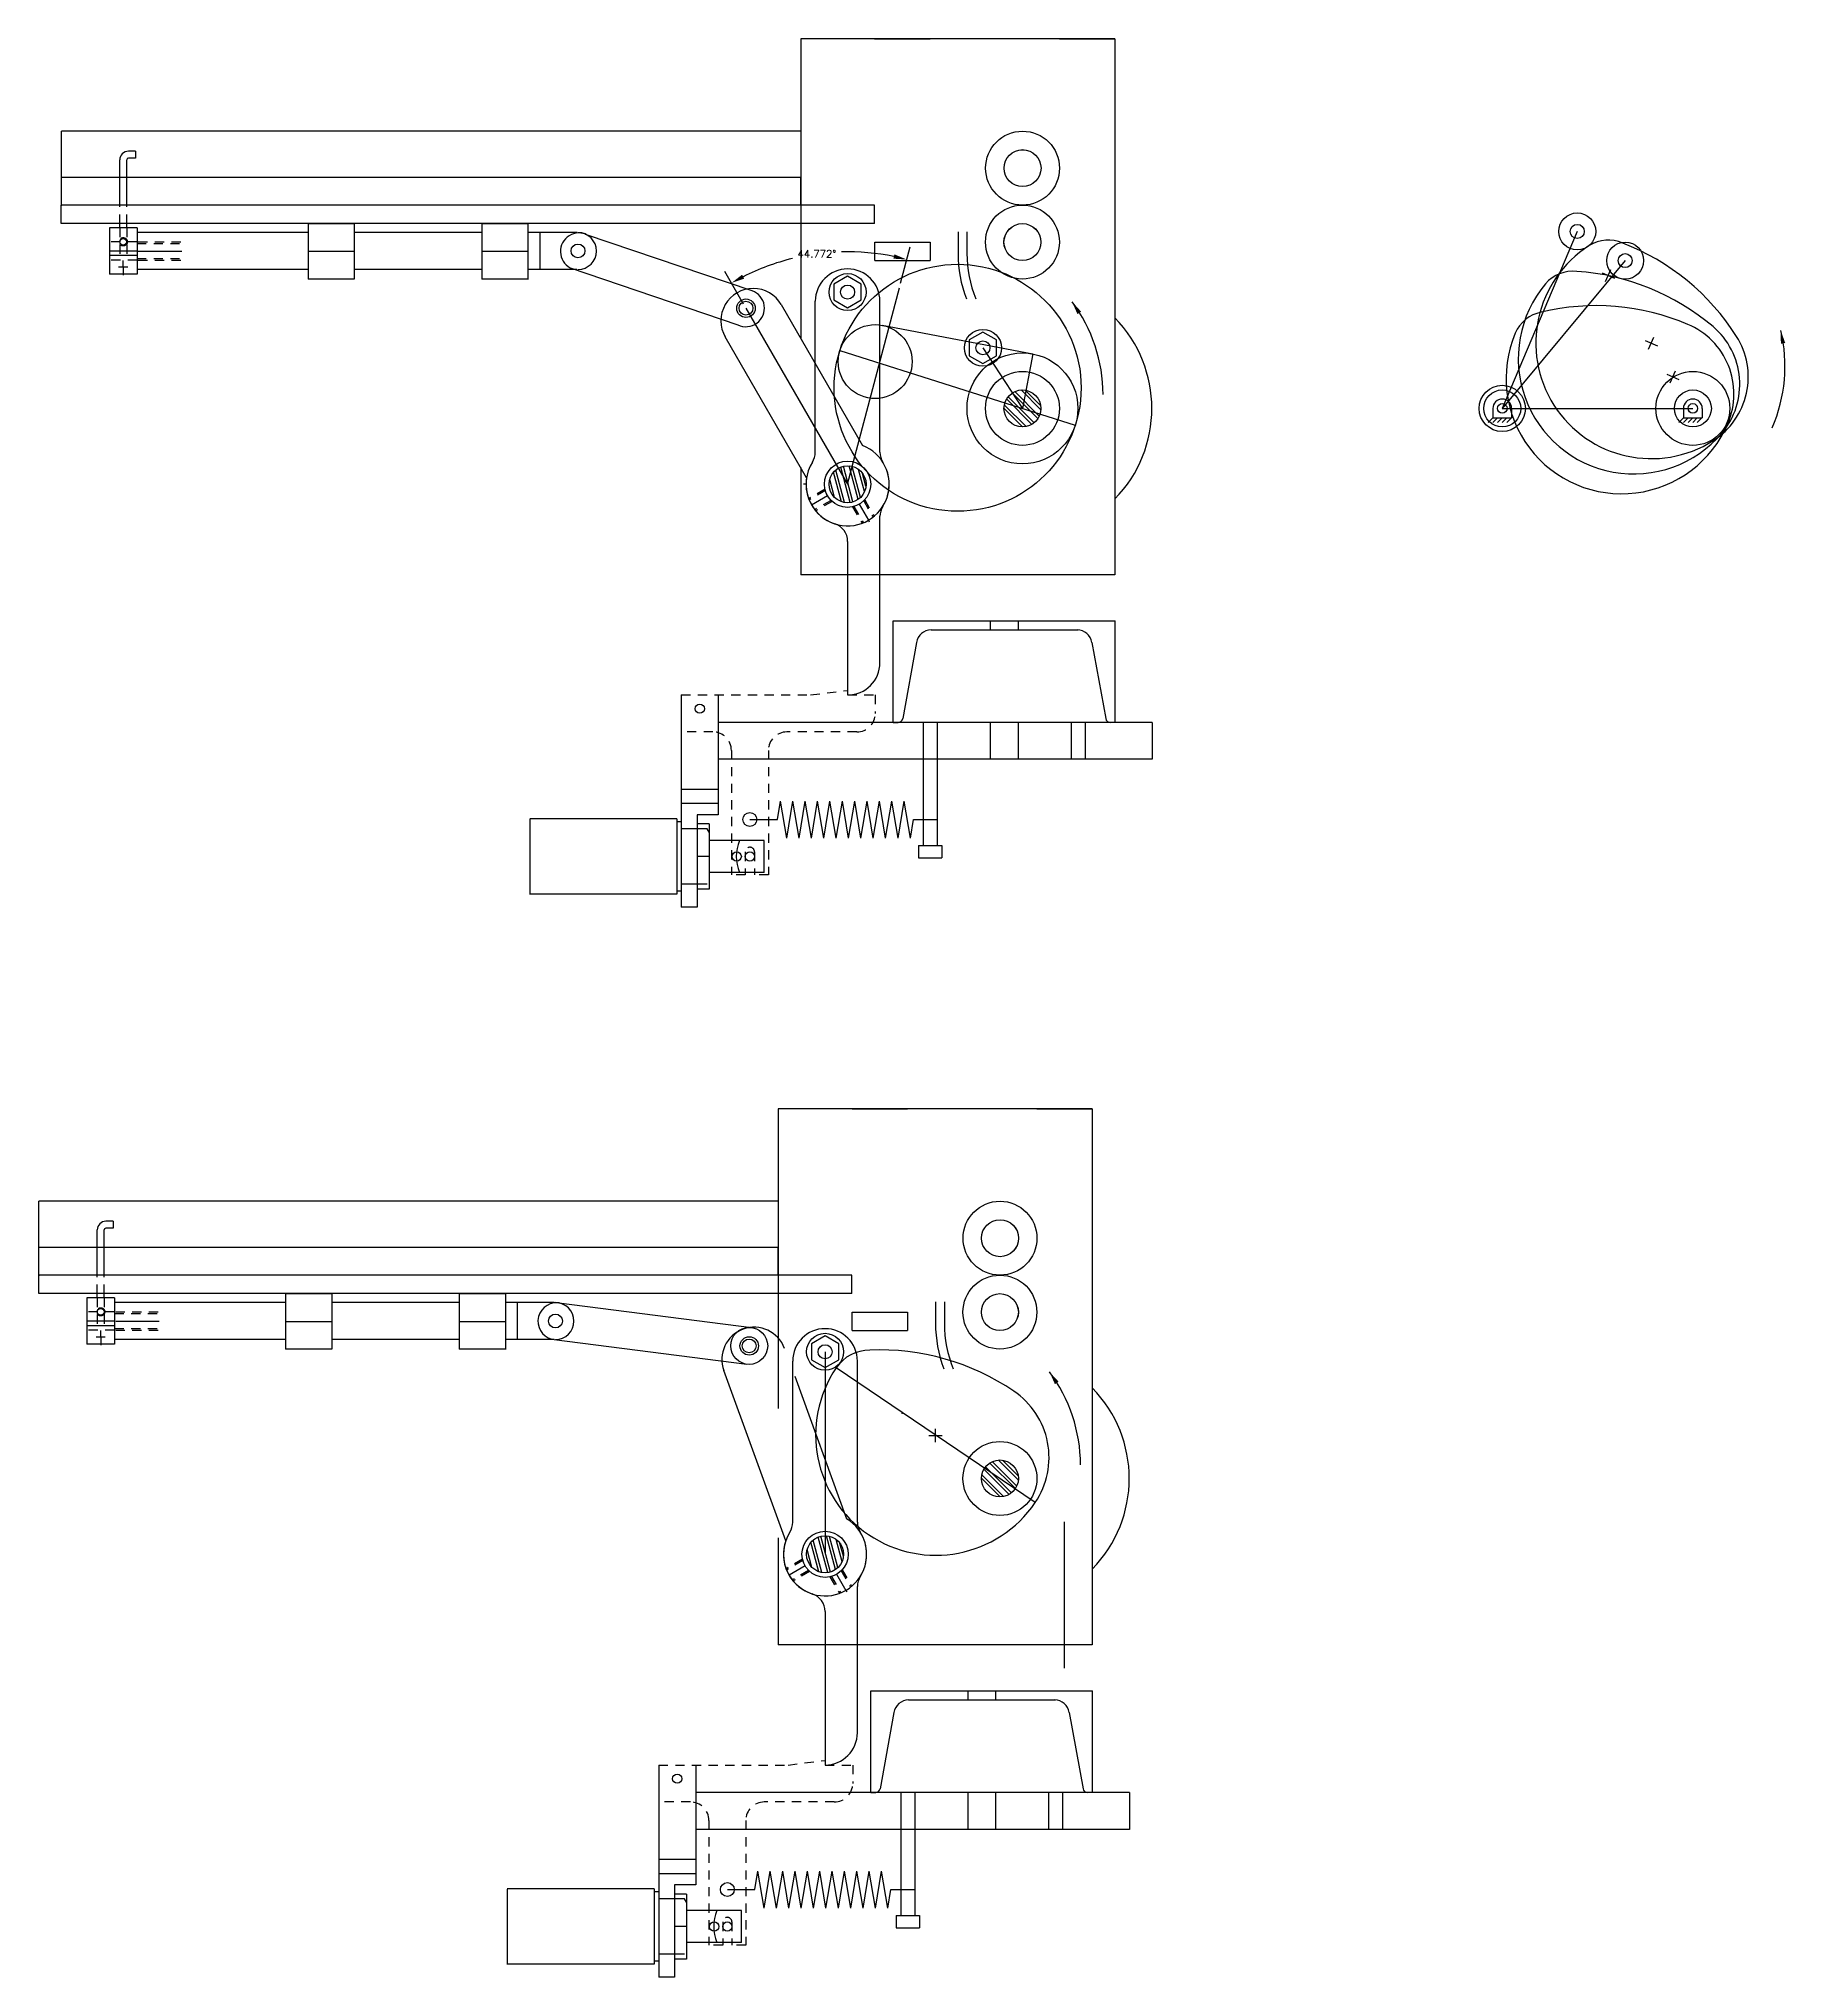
# Model space of a CAD drawing. Extents: x 0 to 60, y 0 to 29.
# Drawn here: x 36.34 to 59.96, y 2.8 to 29.02 of the extents above; entities that cross this region are included whole.
import ezdxf

# ---------------------------------------------------------------- set-up
doc = ezdxf.new("R2010")
doc.units = 0
doc.header["$MEASUREMENT"] = 0
doc.linetypes.add('CENTER', pattern=[2, 1.25, -0.25, 0.25, -0.25])
doc.linetypes.add('HIDDEN2', pattern=[0.1875, 0.125, -0.0625])
doc.layers.get('0').update_dxf_attribs({"linetype": 'CONTINUOUS'})
doc.layers.get('DEFPOINTS').update_dxf_attribs({"linetype": 'CONTINUOUS'})
for name, color, linetype in [('CAM', 4, 'CONTINUOUS'), ('CENTER', 4, 'CENTER'), ('DIM', 1, 'CONTINUOUS'), ('FOLLOWER', 7, 'CONTINUOUS'), ('HATCH', 2, 'CONTINUOUS'), ('HIDDEN2', 6, 'HIDDEN2'), ('OBJECT', 3, 'CONTINUOUS'), ('TEXT', 1, 'CONTINUOUS')]:
    doc.layers.add(name, color=color, linetype=linetype)
doc.styles.add('SIMPLEX', font='SIMPLEX')
doc.dimstyles.new('ESGMECH', dxfattribs={"dimtxt": 0.1, "dimasz": 0.18, "dimexe": 0.18, "dimexo": 0.0625, "dimgap": 0.06, "dimtad": 0, "dimtih": 1, "dimtoh": 1, "dimdec": 3, "dimzin": 0, "dimdsep": 46, "dimtxsty": 'SIMPLEX', "dimcen": 0.09, "dimclrd": 1, "dimclre": 1, "dimclrt": 1, "dimadec": 0, "dimazin": 0, "dimtfac": 1, "dimtdec": 4, "dimtofl": 0, "dimtmove": 0, "dimatfit": 3, "dimfxl": 1, "dimtolj": 1, "dimtzin": 0, "dimarcsym": 0})

msp = doc.modelspace()

# ---------------------------------------------------------------- blocks, each defined once
blk = doc.blocks.new('*X1')
at = {"color": 0}
for p, q in [((69.859, 46.592), (69.746, 47.014)), ((69.9, 46.585), (69.778, 47.04)), ((69.976, 46.591), (69.846, 47.074)), ((70.012, 46.602), (69.883, 47.082)), ((70.079, 46.642), (69.961, 47.081)), ((70.109, 46.672), (70.003, 47.07)), ((70.161, 46.77), (70.096, 47.011)), ((69.717, 46.687), (69.671, 46.861)), ((69.77, 46.633), (69.69, 46.934))]:
    blk.add_line(p, q, dxfattribs=at)
blk = doc.blocks.new('*X0')
at = {"color": 0}
for p, q in [((67.305, 47.841), (67.573, 48.11)), ((67.306, 47.896), (67.518, 48.108)), ((67.326, 47.757), (67.657, 48.088)), ((67.345, 47.723), (67.691, 48.069)), ((67.395, 47.667), (67.747, 48.019)), ((67.427, 47.645), (67.769, 47.988)), ((67.503, 47.616), (67.799, 47.911)), ((67.551, 47.611), (67.804, 47.863)), ((67.722, 47.676), (67.739, 47.692))]:
    blk.add_line(p, q, dxfattribs=at)
blk = doc.blocks.new('*D50')
at = {"color": 1, "linetype": 'ByBlock', "transparency": 16777216}
for p, q in [((47.998, 25.71), (48.128, 26.204)), ((45.874, 25.426), (45.619, 25.869))]:
    blk.add_line(p, q, dxfattribs=at)
for start, end in [(103.7636, 116.7195), (78.5088, 91.5521)]:
    blk.add_arc((47.281, 22.99), 3.144, start, end, dxfattribs=at)
for points in [[(47.914, 26.1), (47.9, 26.042), (48.082, 26.03)], [(45.881, 25.772), (45.853, 25.825), (45.709, 25.713)]]:
    blk.add_solid(points, dxfattribs=at)
at = {"layer": 'DEFPOINTS', "color": 0, "linetype": 'ByBlock', "transparency": 16777216}
for p in [(47.272, 26.134), (47.982, 25.649), (45.906, 25.372), (47.281, 22.99), (47.281, 22.99)]:
    blk.add_point(p, dxfattribs=at)
at = {"color": 1, "linetype": 'ByBlock', "transparency": 16777216, "insert": (46.864, 26.106), "char_height": 0.1, "attachment_point": 5, "style": 'SIMPLEX'}
blk.add_mtext('\\A1;44.772°', dxfattribs=at)
blk = doc.blocks.new('RIGID')
at = {"layer": 'OBJECT'}
for p, q in [((-0.127, 0), (-0.127, -0.127)), ((0.127, 0), (0.127, -0.127)), ((-0.19, -0.19), (-0.127, -0.127)), ((-0.127, -0.19), (-0.065, -0.127)), ((-0.127, -0.127), (0.127, -0.127)), ((-0.065, -0.19), (-0.002, -0.127)), ((-0.002, -0.19), (0.06, -0.127)), ((0.06, -0.19), (0.123, -0.127))]:
    blk.add_line(p, q, dxfattribs=at)
blk.add_circle((0, 0), 0.0648, dxfattribs=at)
blk.add_arc((0, 0), 0.127, 0, 180, dxfattribs=at)

# ---------------------------------------------------------------- dimensions: what is measured, and where the dimension line sits
dim = msp.add_angular_dim_2l(base=(47.0085, 26.1223), line1=((47.2806, 22.9901), (47.9818, 25.6492)), line2=((45.9056, 25.3717), (47.2806, 22.9901)), dimstyle='ESGMECH', override={"dimadec": 3}, dxfattribs=at)
dim.commit()
dim.dimension.update_dxf_attribs({"geometry": '*D50', "text_midpoint": (46.864, 26.1064)})

# ---------------------------------------------------------------- linework, layer by layer
at = {"layer": 'CAM'}
for p, q in [((47.7466, 25.1411), (49.7861, 24.7531)), ((47.1767, 24.8014), (50.3606, 23.789)), ((49.1118, 24.8359), (49.6459, 24.0163)), ((49.7861, 24.7531), (49.6459, 24.0163)), ((46.9755, 11.2557), (46.9755, 8.5159)), ((49.8196, 9.2183), (47.1276, 11.0391)), ((50.208, 8.9556), (50.208, 6.9753))]:
    msp.add_line(p, q, dxfattribs=at)
for points in [[(59.3049, 24.9907, 0.1618509), (57.7656, 26.2515, 0.2512056), (57.314, 26.2177, 1), (58.9918, 23.5814, 0.4142411)], [(58.9884, 25.1221, 0.1618509), (57.1439, 25.868, 0.2512056), (56.7227, 25.7015, 1), (59.1087, 23.6833, 0.4142411)], [(58.6472, 25.1534, 0.1618509), (56.6643, 25.317, 0.2512056), (56.3117, 25.0328, 1), (59.1899, 23.8155, 0.4142411)], [(49.5292, 10.7226, 0.1617158), (47.5791, 11.2773, 0.2503821), (47.1276, 11.0391, 1), (49.8196, 9.2183, 0.4142136)]]:
    msp.add_lwpolyline(points, format="xyb", close=True, dxfattribs=at)
for centre, radius in [((48.7687, 24.2952), 1.6705), ((47.6532, 24.6499), 0.5), ((49.6459, 24.0163), 0.75), ((49.6459, 24.0163), 0.5), ((58.715, 24.0163), 0.5), ((58.715, 24.0163), 0.25), ((49.3408, 9.5421), 0.5), ((49.3408, 9.5421), 0.25)]:
    msp.add_circle(centre, radius, dxfattribs=at)
for p in [(48.0203, 10.4252), (48.9208, 9.823)]:
    msp.add_point(p, dxfattribs=at)
at = {"layer": 'CENTER'}
for p, q in [((37.6688, 26.1454), (37.2938, 26.1454)), ((37.4813, 25.9281), (37.4813, 26.0161)), ((37.6845, 26.1454), (38.2725, 26.1454)), ((37.6845, 26.1454), (38.0225, 26.1454)), ((37.4813, 25.9281), (37.4813, 25.8204)), ((37.4813, 25.9224), (37.4813, 25.8329)), ((46.7181, 22.9901), (46.6849, 22.9901)), ((47.01, 22.8338), (46.7935, 22.7088)), ((47.4369, 22.7195), (47.5619, 22.503)), ((47.5619, 22.503), (47.5736, 22.4827)), ((37.3637, 11.6712), (36.9887, 11.6712)), ((37.1762, 11.4539), (37.1762, 11.5419)), ((37.3794, 11.6712), (37.9674, 11.6712)), ((37.3794, 11.6712), (37.7174, 11.6712)), ((37.1762, 11.4539), (37.1762, 11.3462)), ((37.1762, 11.4483), (37.1762, 11.3587)), ((46.7049, 8.3597), (46.4884, 8.2347)), ((47.1318, 8.2453), (47.2568, 8.0288)), ((47.2568, 8.0288), (47.2685, 8.0085))]:
    msp.add_line(p, q, dxfattribs=at)
at = {"layer": 'DIM'}
for p, q in [((47.6436, 26.7663), (37.5436, 26.7663)), ((44.9706, 18.4648), (42.9806, 18.4648)), ((42.9808, 18.462), (42.9808, 17.442)), ((44.9706, 18.4648), (44.9706, 17.4448)), ((45.0306, 18.4228), (44.9706, 18.4228)), ((45.0306, 18.4225), (45.0306, 17.4872)), ((45.4056, 18.3948), (45.2456, 18.3948)), ((45.2456, 18.3948), (45.2456, 17.5148)), ((45.4056, 18.3948), (45.4056, 17.5148)), ((45.3785, 18.3298), (45.0306, 18.3298)), ((45.4056, 18.2828), (45.3785, 18.3298)), ((46.1496, 18.1703), (45.4056, 18.1703)), ((46.1496, 17.7393), (46.1496, 18.1703)), ((45.4056, 17.9548), (45.2556, 17.9548)), ((45.3785, 17.5798), (45.0306, 17.5798)), ((46.1496, 17.7393), (45.4056, 17.7393)), ((44.9706, 17.4448), (42.9806, 17.4448)), ((45.0306, 17.4872), (44.9706, 17.4872)), ((45.4056, 17.5148), (45.2456, 17.5148)), ((47.3385, 12.2921), (37.2385, 12.2921)), ((44.6655, 3.9907), (42.6755, 3.9907)), ((42.6757, 3.9879), (42.6757, 2.9679)), ((44.6655, 3.9907), (44.6655, 2.9707)), ((44.7255, 3.9487), (44.6655, 3.9487)), ((44.7255, 3.9483), (44.7255, 3.013)), ((45.0734, 3.8557), (44.7255, 3.8557)), ((45.1005, 3.9207), (44.9405, 3.9207)), ((44.9405, 3.9207), (44.9405, 3.0407)), ((45.1005, 3.8087), (45.0734, 3.8557)), ((45.1005, 3.9207), (45.1005, 3.0407)), ((45.8445, 3.6962), (45.1005, 3.6962)), ((45.8445, 3.2652), (45.8445, 3.6962)), ((45.1005, 3.4807), (44.9505, 3.4807)), ((45.8445, 3.2652), (45.1005, 3.2652)), ((44.6655, 2.9707), (42.6755, 2.9707)), ((44.7255, 3.013), (44.6655, 3.013)), ((45.0734, 3.1057), (44.7255, 3.1057)), ((45.1005, 3.0407), (44.9405, 3.0407))]:
    msp.add_line(p, q, dxfattribs=at)
for centre in [(45.9588, 17.9548), (45.6537, 3.4807)]:
    msp.add_circle(centre, 0.0625, dxfattribs=at)
for centre in [(46.3371, 17.9552), (46.032, 3.481)]:
    msp.add_arc(centre, 0.5625, 157.47347, 202.52653, dxfattribs=at)
at = {"layer": 'FOLLOWER'}
for p, q in [((46.8431, 23.4232), (46.8431, 25.4651)), ((47.7181, 23.4232), (47.7181, 25.4651)), ((47.7181, 20.5776), (47.7181, 22.557)), ((47.2806, 22.217), (47.2806, 20.1401)), ((46.538, 8.949), (46.538, 11.1307)), ((47.413, 8.949), (47.413, 11.1307))]:
    msp.add_line(p, q, dxfattribs=at)
for points in [[(47.0956, 25.6969), (47.0956, 25.4833), (47.2806, 25.3765), (47.4656, 25.4833), (47.4656, 25.6969), (47.2806, 25.8037)], [(48.9268, 24.9427), (48.9268, 24.7291), (49.1118, 24.6223), (49.2968, 24.7291), (49.2968, 24.9427), (49.1118, 25.0495)], [(46.7905, 11.3626), (46.7905, 11.1489), (46.9755, 11.0421), (47.1605, 11.1489), (47.1605, 11.3626), (46.9755, 11.4694)]]:
    msp.add_lwpolyline(points, close=True, dxfattribs=at)
for centre, radius in [((57.1513, 26.4102), 0.25), ((57.1513, 26.4102), 0.095), ((57.7994, 26.0151), 0.25), ((57.7994, 26.0151), 0.095), ((47.2806, 25.5901), 0.25), ((47.2806, 25.5901), 0.095), ((49.1118, 24.8359), 0.25), ((49.1118, 24.8359), 0.095), ((56.1367, 24.0163), 0.3125), ((56.1367, 24.0163), 0.25), ((46.9755, 11.2557), 0.25), ((46.9755, 11.2557), 0.095), ((46.9755, 8.5159), 0.3125)]:
    msp.add_circle(centre, radius, dxfattribs=at)
for centre, radius, start, end in [((47.2806, 25.4651), 0.4375, 0, 180), ((47.9681, 23.4232), 0.25, 180, 212.20856), ((47.2806, 22.9901), 0.5625, 147.79144, 252.08067), ((47.2806, 22.9901), 0.5625, 327.79144, 32.20856), ((47.9681, 22.557), 0.25, 147.79144, 180), ((47.0306, 22.217), 0.25, 360, 72.08067), ((47.2806, 20.5776), 0.4375, 270, 0), ((46.9755, 11.1307), 0.4375, 0, 180), ((46.288, 8.949), 0.25, 327.79144, 0), ((47.663, 8.949), 0.25, 180, 212.20856), ((46.9755, 8.5159), 0.5625, 147.79144, 252.08067), ((46.9755, 8.5159), 0.5625, 327.79144, 32.20856), ((47.663, 8.0828), 0.25, 147.79144, 180)]:
    msp.add_arc(centre, radius, start, end, dxfattribs=at)
at = {"layer": 'HATCH'}
for p, q in [((48.7747, 26.4063), (48.7747, 26.1135)), ((48.8947, 26.4063), (48.8947, 26.1135)), ((49.2113, 21.1446), (49.2113, 21.0196)), ((49.5863, 21.1446), (49.5863, 21.0196)), ((45.0306, 20.1401), (45.0306, 17.2696)), ((45.5306, 20.1401), (45.5306, 18.5196)), ((51.3988, 19.7696), (45.5306, 19.7696)), ((48.3038, 19.7696), (48.3038, 18.1055)), ((48.4938, 19.7696), (48.4938, 18.1055)), ((49.2113, 19.7696), (49.2113, 19.2696)), ((49.5863, 19.7696), (49.5863, 19.2696)), ((50.3038, 19.7696), (50.3038, 19.2696)), ((50.4938, 19.7696), (50.4938, 19.2696)), ((51.3988, 19.7696), (51.3988, 19.2696)), ((51.3988, 19.2696), (45.5306, 19.2696)), ((45.0306, 18.8646), (45.5306, 18.8646)), ((45.0306, 18.6746), (45.5306, 18.6746)), ((46.331, 18.4552), (46.3729, 18.7052)), ((46.4565, 18.2052), (46.3729, 18.7052)), ((46.4565, 18.2052), (46.5402, 18.7052)), ((46.6239, 18.2052), (46.5402, 18.7052)), ((46.6239, 18.2052), (46.7075, 18.7052)), ((46.7912, 18.2052), (46.7075, 18.7052)), ((46.7912, 18.2052), (46.8749, 18.7052)), ((46.9585, 18.2052), (46.8749, 18.7052)), ((46.9585, 18.2052), (47.0422, 18.7052)), ((47.1259, 18.2052), (47.0422, 18.7052)), ((47.1259, 18.2052), (47.2095, 18.7052)), ((47.2932, 18.2052), (47.2095, 18.7052)), ((47.2932, 18.2052), (47.3768, 18.7052)), ((47.4605, 18.2052), (47.3768, 18.7052)), ((47.4605, 18.2052), (47.5442, 18.7052)), ((47.6278, 18.2052), (47.5442, 18.7052)), ((47.6278, 18.2052), (47.7115, 18.7052)), ((47.7952, 18.2052), (47.7115, 18.7052)), ((47.7952, 18.2052), (47.8788, 18.7052)), ((47.9625, 18.2052), (47.8788, 18.7052)), ((47.9625, 18.2052), (48.0462, 18.7052)), ((48.1298, 18.2052), (48.0462, 18.7052)), ((45.5306, 18.5196), (45.2456, 18.5196)), ((45.2456, 18.5196), (45.2456, 17.2696)), ((45.9588, 18.4552), (46.331, 18.4552)), ((48.1298, 18.2052), (48.1717, 18.4552)), ((48.1717, 18.4552), (48.4938, 18.4552)), ((48.2411, 18.1055), (48.2411, 17.9382)), ((48.2411, 18.1055), (48.5565, 18.1055)), ((48.5565, 18.1055), (48.5565, 17.9382)), ((48.2411, 17.9382), (48.5565, 17.9382)), ((45.2456, 17.2696), (45.0306, 17.2696)), ((48.4697, 11.9321), (48.4697, 11.6393)), ((48.5897, 11.9321), (48.5897, 11.6393)), ((47.413, 6.1034), (47.413, 8.0828)), ((46.9755, 7.7428), (46.9755, 5.6659)), ((48.9062, 6.6704), (48.9062, 6.5454)), ((49.2812, 6.6704), (49.2812, 6.5454)), ((44.7255, 5.6659), (44.7255, 2.7954)), ((45.2255, 5.6659), (45.2255, 4.0454)), ((51.0937, 5.2954), (45.2255, 5.2954)), ((47.9987, 5.2954), (47.9987, 3.6313)), ((48.1887, 5.2954), (48.1887, 3.6313)), ((48.9062, 5.2954), (48.9062, 4.7954)), ((49.2812, 5.2954), (49.2812, 4.7954)), ((49.9987, 5.2954), (49.9987, 4.7954)), ((50.1887, 5.2954), (50.1887, 4.7954)), ((51.0937, 5.2954), (51.0937, 4.7954)), ((51.0937, 4.7954), (45.2255, 4.7954)), ((44.7255, 4.3904), (45.2255, 4.3904)), ((44.7255, 4.2004), (45.2255, 4.2004)), ((46.0259, 3.981), (46.0678, 4.231)), ((46.1514, 3.731), (46.0678, 4.231)), ((46.1514, 3.731), (46.2351, 4.231)), ((46.3188, 3.731), (46.2351, 4.231)), ((46.3188, 3.731), (46.4024, 4.231)), ((46.4861, 3.731), (46.4024, 4.231)), ((46.4861, 3.731), (46.5698, 4.231)), ((46.6534, 3.731), (46.5698, 4.231)), ((46.6534, 3.731), (46.7371, 4.231)), ((46.8208, 3.731), (46.7371, 4.231)), ((46.8208, 3.731), (46.9044, 4.231)), ((46.9881, 3.731), (46.9044, 4.231)), ((46.9881, 3.731), (47.0718, 4.231)), ((47.1554, 3.731), (47.0718, 4.231)), ((47.1554, 3.731), (47.2391, 4.231)), ((47.3228, 3.731), (47.2391, 4.231)), ((47.3228, 3.731), (47.4064, 4.231)), ((47.4901, 3.731), (47.4064, 4.231)), ((47.4901, 3.731), (47.5737, 4.231)), ((47.6574, 3.731), (47.5737, 4.231)), ((47.6574, 3.731), (47.7411, 4.231)), ((47.8247, 3.731), (47.7411, 4.231)), ((45.2255, 4.0454), (44.9405, 4.0454)), ((44.9405, 4.0454), (44.9405, 2.7954)), ((45.6537, 3.981), (46.0259, 3.981)), ((47.8247, 3.731), (47.8666, 3.981)), ((47.8666, 3.981), (48.1887, 3.981)), ((47.936, 3.6313), (47.936, 3.4641)), ((47.936, 3.6313), (48.2514, 3.6313)), ((47.936, 3.4641), (48.2514, 3.4641)), ((48.2514, 3.6313), (48.2514, 3.4641)), ((44.9405, 2.7954), (44.7255, 2.7954))]:
    msp.add_line(p, q, dxfattribs=at)
for centre, radius in [((47.2806, 22.9901), 0.25), ((45.2806, 19.9548), 0.0625), ((45.7806, 17.9548), 0.0625), ((46.9755, 8.5159), 0.25), ((44.9755, 5.4807), 0.0625), ((45.4755, 3.4807), 0.0625)]:
    msp.add_circle(centre, radius, dxfattribs=at)
for centre, radius, start, end in [((50.5297, 26.1135), 1.7549, 180, 200.5697), ((50.5297, 26.1135), 1.6349, 180, 202.15632), ((46.5931, 23.4232), 0.25, 327.79144, 0), ((50.2246, 11.6393), 1.7549, 180, 200.5697), ((50.2246, 11.6393), 1.6349, 180, 202.15632), ((46.7255, 7.7428), 0.25, 360, 72.08067), ((46.9755, 6.1034), 0.4375, 270, 0)]:
    msp.add_arc(centre, radius, start, end, dxfattribs=at)
at = {"layer": 'HIDDEN2'}
for p, q in [((36.6438, 26.7663), (36.6438, 26.7564)), ((37.4344, 26.5163), (37.4344, 26.7663)), ((37.5282, 26.5163), (37.5282, 26.7663)), ((37.6688, 26.2704), (37.2938, 26.2704)), ((37.4344, 26.4579), (37.4344, 26.0829)), ((37.5282, 26.4579), (37.5282, 26.0829)), ((37.6688, 26.2474), (38.2725, 26.2474)), ((37.6845, 26.2704), (38.2725, 26.2704)), ((37.6688, 26.0204), (37.2938, 26.0204)), ((37.6688, 26.0434), (38.2725, 26.0434)), ((37.6845, 26.0204), (38.2725, 26.0204)), ((37.5438, 25.9281), (37.4188, 25.9281)), ((46.9753, 22.9235), (46.753, 22.7952)), ((46.9801, 22.9044), (46.7599, 22.7772)), ((47.0561, 22.7727), (46.8359, 22.6456)), ((47.0703, 22.759), (46.848, 22.6306)), ((47.3472, 22.6848), (47.4756, 22.4624)), ((47.3664, 22.6896), (47.4935, 22.4694)), ((47.498, 22.7656), (47.6251, 22.5454)), ((47.5117, 22.7798), (47.6401, 22.5574)), ((46.7806, 20.1401), (47.2806, 20.2026)), ((45.0306, 20.1401), (46.7811, 20.1401)), ((47.2806, 20.1401), (47.6556, 20.1401)), ((47.6556, 20.1401), (47.6556, 19.8901)), ((45.4588, 19.6401), (45.0306, 19.6401)), ((47.4056, 19.6401), (46.4588, 19.6401)), ((45.7088, 19.3901), (45.7088, 17.7052)), ((46.2088, 19.3901), (46.2088, 17.7052)), ((45.8963, 18.0173), (45.8963, 17.7052)), ((46.0213, 18.0173), (46.0213, 17.7052)), ((45.8963, 17.7052), (45.7088, 17.7052)), ((46.2088, 17.7052), (46.0213, 17.7052)), ((36.3387, 12.2921), (36.3387, 12.2822)), ((37.1293, 12.0421), (37.1293, 12.2921)), ((37.2231, 12.0421), (37.2231, 12.2921)), ((37.1293, 11.9837), (37.1293, 11.6087)), ((37.2231, 11.9837), (37.2231, 11.6087)), ((37.3637, 11.7962), (36.9887, 11.7962)), ((37.3637, 11.5462), (36.9887, 11.5462)), ((37.3637, 11.7732), (37.9674, 11.7732)), ((37.3637, 11.5692), (37.9674, 11.5692)), ((37.3794, 11.7962), (37.9674, 11.7962)), ((37.3794, 11.5462), (37.9674, 11.5462)), ((37.2387, 11.4539), (37.1137, 11.4539)), ((46.6702, 8.4493), (46.4479, 8.321)), ((46.675, 8.4302), (46.4549, 8.3031)), ((46.751, 8.2985), (46.5309, 8.1714)), ((46.7652, 8.2848), (46.5429, 8.1564)), ((47.0421, 8.2106), (47.1705, 7.9883)), ((47.0613, 8.2154), (47.1884, 7.9952)), ((47.1929, 8.2914), (47.32, 8.0712)), ((47.2067, 8.3056), (47.335, 8.0833)), ((44.7255, 5.6659), (46.476, 5.6659)), ((46.4755, 5.6659), (46.9755, 5.7284)), ((46.9755, 5.6659), (47.3505, 5.6659)), ((47.3505, 5.6659), (47.3505, 5.4159)), ((45.1537, 5.1659), (44.7255, 5.1659)), ((47.1005, 5.1659), (46.1537, 5.1659)), ((45.4037, 4.9159), (45.4037, 3.231)), ((45.9037, 4.9159), (45.9037, 3.231)), ((45.5912, 3.5432), (45.5912, 3.231)), ((45.7162, 3.5432), (45.7162, 3.231)), ((45.5912, 3.231), (45.4037, 3.231)), ((45.9037, 3.231), (45.7162, 3.231))]:
    msp.add_line(p, q, dxfattribs=at)
for centre in [(37.4813, 26.2704), (37.1762, 11.7962)]:
    msp.add_circle(centre, 0.056, dxfattribs=at)
for centre, radius, start, end in [((47.4056, 19.8901), 0.25, 270, 360), ((45.4588, 19.3901), 0.25, 0, 90), ((46.4588, 19.3901), 0.25, 90, 180), ((45.9588, 18.0173), 0.0625, 0, 180), ((47.1005, 5.4159), 0.25, 270, 360), ((45.1537, 4.9159), 0.25, 0, 90), ((46.1537, 4.9159), 0.25, 90, 180), ((45.6537, 3.5432), 0.0625, 0, 180)]:
    msp.add_arc(centre, radius, start, end, dxfattribs=at)
at = {"layer": 'OBJECT'}
for p, q in [((46.6457, 29.0163), (46.6457, 24.9648)), ((50.8957, 29.0163), (46.6457, 29.0163)), ((47.6457, 29.0163), (48.3957, 29.0163)), ((50.1457, 29.0163), (50.8957, 29.0163)), ((50.8957, 29.0163), (50.8957, 28.2663)), ((50.8957, 29.0163), (50.8957, 21.7662)), ((46.6457, 27.7663), (36.6457, 27.7663)), ((37.4344, 26.7663), (37.4344, 27.3783)), ((37.5282, 26.7663), (37.5282, 27.3783)), ((37.6495, 27.4956), (37.5517, 27.4956)), ((37.6495, 27.4018), (37.5517, 27.4018)), ((37.6495, 27.4956), (37.6495, 27.4018)), ((38.7747, 27.1413), (36.6457, 27.1413)), ((38.8278, 27.1413), (38.7747, 27.1413)), ((46.6457, 27.1413), (38.8278, 27.1413)), ((36.6438, 26.5163), (36.6438, 26.7663)), ((47.6438, 26.7663), (36.6438, 26.7663)), ((46.6457, 26.7663), (36.6457, 26.7663)), ((47.6438, 26.5163), (47.6438, 26.7663)), ((47.6438, 26.5163), (36.6438, 26.5163)), ((37.4344, 26.4579), (37.4344, 26.5163)), ((37.5282, 26.4579), (37.5282, 26.5163)), ((39.9816, 26.5163), (40.6066, 26.5163)), ((39.9816, 26.5163), (39.9816, 25.7663)), ((40.6066, 26.5163), (40.6066, 25.7663)), ((42.3314, 26.5163), (42.3314, 25.7663)), ((42.3314, 26.5163), (42.9564, 26.5163)), ((42.9564, 26.5163), (42.9564, 25.7663)), ((37.2938, 26.4579), (37.2938, 26.0829)), ((37.6688, 26.4579), (37.2938, 26.4579)), ((37.6688, 26.4579), (37.6688, 26.0829)), ((39.9816, 26.3954), (37.6688, 26.3954)), ((42.3314, 26.3954), (40.6066, 26.3954)), ((43.6177, 26.3954), (42.9564, 26.3954)), ((43.1177, 26.3954), (43.1177, 25.8954)), ((45.9877, 25.6078), (43.7355, 26.3705)), ((47.6471, 26.2663), (48.3971, 26.2663)), ((47.6471, 26.0163), (47.6471, 26.2663)), ((48.3971, 26.2663), (48.3971, 26.0163)), ((57.1513, 26.4102), (56.1367, 24.0163)), ((37.6688, 26.0829), (37.2938, 26.0829)), ((37.2938, 26.0829), (37.2938, 25.8329)), ((37.6688, 26.0829), (37.6688, 25.8329)), ((39.9816, 26.1413), (40.6066, 26.1413)), ((42.3314, 26.1413), (42.9564, 26.1413)), ((47.6471, 26.0163), (48.3971, 26.0163)), ((57.7994, 26.0151), (56.1367, 24.0163)), ((37.6688, 25.8329), (37.2938, 25.8329)), ((39.9816, 25.8954), (37.6688, 25.8954)), ((40.6066, 25.7663), (39.9816, 25.7663)), ((42.3314, 25.8954), (40.6066, 25.8954)), ((42.9656, 25.7663), (42.3314, 25.7663)), ((43.6177, 25.8954), (42.9564, 25.8954)), ((43.526, 25.9165), (45.7959, 25.147)), ((47.2806, 22.9901), (47.9818, 25.6492)), ((45.9056, 25.3717), (47.2806, 22.9901)), ((46.383, 25.4198), (47.4827, 23.515)), ((46.725, 23.0775), (45.6252, 24.9823)), ((56.1367, 24.0163), (58.715, 24.0163)), ((46.6457, 23.2148), (46.6457, 21.7662)), ((50.8957, 21.7662), (46.6457, 21.7662)), ((47.8988, 19.7696), (47.8988, 21.1446)), ((47.8988, 21.1446), (50.8988, 21.1446)), ((48.4104, 21.0196), (50.3988, 21.0196)), ((50.8988, 19.7696), (50.8988, 21.1446)), ((48.2128, 20.8508), (48.0258, 19.8202)), ((50.5848, 20.8508), (50.7718, 19.8202)), ((47.8988, 19.7696), (47.9666, 19.7696)), ((50.8988, 19.7696), (50.8311, 19.7696)), ((46.3406, 14.5421), (46.3406, 10.4906)), ((50.5906, 14.5421), (46.3406, 14.5421)), ((47.3406, 14.5421), (48.0906, 14.5421)), ((49.8406, 14.5421), (50.5906, 14.5421)), ((50.5906, 14.5421), (50.5906, 13.7921)), ((50.5906, 14.5421), (50.5906, 7.2921)), ((46.3406, 13.2921), (36.3406, 13.2921)), ((37.1293, 12.2921), (37.1293, 12.9041)), ((37.2231, 12.2921), (37.2231, 12.9041)), ((37.3444, 13.0214), (37.2466, 13.0214)), ((37.3444, 12.9276), (37.2466, 12.9276)), ((37.3444, 13.0214), (37.3444, 12.9276)), ((38.4696, 12.6671), (36.3406, 12.6671)), ((38.5227, 12.6671), (38.4696, 12.6671)), ((46.3406, 12.6671), (38.5227, 12.6671)), ((36.3387, 12.0421), (36.3387, 12.2921)), ((47.3387, 12.2921), (36.3387, 12.2921)), ((46.3406, 12.2921), (36.3406, 12.2921)), ((47.3387, 12.0421), (47.3387, 12.2921)), ((47.3387, 12.0421), (36.3387, 12.0421)), ((36.9887, 11.9837), (36.9887, 11.6087)), ((37.3637, 11.9837), (36.9887, 11.9837)), ((37.1293, 11.9837), (37.1293, 12.0421)), ((37.2231, 11.9837), (37.2231, 12.0421)), ((37.3637, 11.9837), (37.3637, 11.6087)), ((39.6765, 11.9212), (37.3637, 11.9212)), ((39.6765, 12.0421), (40.3015, 12.0421)), ((39.6765, 12.0421), (39.6765, 11.2921)), ((40.3015, 12.0421), (40.3015, 11.2921)), ((42.0263, 11.9212), (40.3015, 11.9212)), ((42.0263, 12.0421), (42.0263, 11.2921)), ((42.0263, 12.0421), (42.6513, 12.0421)), ((42.6513, 12.0421), (42.6513, 11.2921)), ((43.3126, 11.9212), (42.6513, 11.9212)), ((42.8126, 11.9212), (42.8126, 11.4212)), ((43.3734, 11.9163), (45.9812, 11.583)), ((43.3734, 11.9163), (45.9812, 11.583)), ((37.3637, 11.6087), (36.9887, 11.6087)), ((36.9887, 11.6087), (36.9887, 11.3587)), ((37.3637, 11.6087), (37.3637, 11.3587)), ((39.6765, 11.6671), (40.3015, 11.6671)), ((42.0263, 11.6671), (42.6513, 11.6671)), ((45.9812, 11.583), (45.9812, 11.583)), ((47.342, 11.7921), (48.092, 11.7921)), ((47.342, 11.5421), (47.342, 11.7921)), ((47.342, 11.5421), (48.092, 11.5421)), ((48.092, 11.7921), (48.092, 11.5421)), ((37.3637, 11.3587), (36.9887, 11.3587)), ((39.6765, 11.4212), (37.3637, 11.4212)), ((40.3015, 11.2921), (39.6765, 11.2921)), ((42.0263, 11.4212), (40.3015, 11.4212)), ((42.6605, 11.2921), (42.0263, 11.2921)), ((43.3126, 11.4212), (42.6513, 11.4212)), ((43.31, 11.4204), (45.9178, 11.087)), ((46.9755, 11.2557), (46.9755, 8.5159)), ((46.4435, 8.6985), (45.6053, 11.0013)), ((46.5646, 10.924), (47.2657, 8.9978)), ((46.3406, 8.7406), (46.3406, 7.2921)), ((50.5906, 7.2921), (46.3406, 7.2921)), ((47.5937, 5.2954), (47.5937, 6.6704)), ((47.5937, 6.6704), (50.5937, 6.6704)), ((50.5937, 5.2954), (50.5937, 6.6704)), ((47.9077, 6.3767), (47.7207, 5.346)), ((48.1053, 6.5454), (50.0937, 6.5454)), ((50.2797, 6.3767), (50.4667, 5.346)), ((47.5937, 5.2954), (47.6615, 5.2954)), ((50.5937, 5.2954), (50.526, 5.2954))]:
    msp.add_line(p, q, dxfattribs=at)
at = {"layer": 'OBJECT', "color": 1, "linetype": 'Continuous'}
for p, q in [((57.4887, 25.8493), (57.6538, 25.7777)), ((57.5354, 25.7309), (57.6071, 25.8961)), ((58.0704, 24.9354), (58.2355, 24.8637)), ((58.1171, 24.817), (58.1887, 24.9821)), ((58.3612, 24.4784), (58.5263, 24.4068)), ((58.4079, 24.36), (58.4796, 24.5251)), ((48.3805, 10.1241), (48.5605, 10.1241)), ((48.4705, 10.0341), (48.4705, 10.2141))]:
    msp.add_line(p, q, dxfattribs=at)
at = {"layer": 'OBJECT'}
for points in [[(36.6457, 26.7663), (36.6457, 27.7663)], [(46.6457, 26.7663), (46.6457, 27.1413)], [(36.3406, 12.2921), (36.3406, 13.2921)], [(46.3406, 12.2921), (46.3406, 12.6671)]]:
    msp.add_lwpolyline(points, dxfattribs=at)
for centre, radius in [((49.6472, 27.2662), 0.5), ((49.6472, 27.2662), 0.2501), ((49.6472, 27.2662), 0.25), ((49.6457, 26.2663), 0.5), ((49.6457, 26.2663), 0.2501), ((49.6457, 26.2663), 0.25), ((49.6457, 26.2663), 0.25), ((49.6457, 26.2663), 0.25), ((37.4813, 26.2704), 0.045), ((43.6333, 26.146), 0.0935), ((45.9056, 25.3717), 0.125), ((45.9056, 25.3717), 0.0935), ((49.6459, 24.0163), 0.25), ((47.2806, 22.9901), 0.3125), ((47.2806, 22.9901), 0.3125), ((47.2806, 22.9901), 0.3125), ((47.2806, 22.9901), 0.25), ((47.2806, 22.9901), 0.25), ((47.2806, 22.9901), 0.25), ((47.2806, 22.9901), 0.25), ((47.2806, 22.9901), 0.25), ((45.9588, 18.4552), 0.0938), ((49.3422, 12.7921), 0.5), ((49.3422, 12.7921), 0.2501), ((49.3422, 12.7921), 0.25), ((49.3406, 11.7921), 0.5), ((37.1762, 11.7962), 0.045), ((49.3406, 11.7921), 0.2501), ((49.3406, 11.7921), 0.25), ((49.3406, 11.7921), 0.25), ((49.3406, 11.7921), 0.25), ((43.3282, 11.6719), 0.0935), ((45.9495, 11.335), 0.25), ((45.9495, 11.335), 0.125), ((45.9495, 11.335), 0.0935), ((46.9755, 8.5159), 0.3125), ((46.9755, 8.5159), 0.3125), ((46.9755, 8.5159), 0.25), ((46.9755, 8.5159), 0.25), ((46.9755, 8.5159), 0.25), ((46.9755, 8.5159), 0.25), ((46.9755, 8.5159), 0.25), ((45.6537, 3.981), 0.0938)]:
    msp.add_circle(centre, radius, dxfattribs=at)
for centre, radius, start, end in [((37.5517, 27.3783), 0.1173, 90, 180), ((37.5517, 27.3783), 0.0235, 90, 180), ((43.6456, 26.1394), 0.25, 61.76668, 241.76668), ((43.6333, 26.1454), 0.25, 270, 90), ((46.0041, 25.201), 0.4375, 30, 210), ((45.9056, 25.3717), 0.25, 243.97181, 70.83333), ((49.6459, 24.0163), 1.75, 315.57556, 44.42444), ((47.2806, 22.9901), 0.5625, 171.05718, 68.94278), ((48.4104, 20.8196), 0.2, 90, 171), ((50.3873, 20.8196), 0.2, 9, 90), ((47.9666, 19.8296), 0.06, 270, 351), ((50.8311, 19.8296), 0.06, 189, 270), ((37.2466, 12.9041), 0.1173, 90, 180), ((37.2466, 12.9041), 0.0235, 90, 180), ((43.3417, 11.6684), 0.25, 75.50599, 255.50599), ((43.3282, 11.6712), 0.25, 270, 90), ((46.0168, 11.1499), 0.4375, 20, 200), ((49.3408, 9.5421), 1.75, 315.57556, 44.42444), ((46.9755, 8.5159), 0.5625, 161.05718, 58.94278), ((48.1053, 6.3454), 0.2, 90, 171), ((50.0822, 6.3454), 0.2, 9, 90), ((47.6615, 5.3554), 0.06, 270, 351), ((50.526, 5.3554), 0.06, 189, 270)]:
    msp.add_arc(centre, radius, start, end, dxfattribs=at)
for points in [[(50.3901, 25.2921), (50.4401, 25.3253), (50.3156, 25.4587)], [(59.9055, 24.8905), (59.9646, 24.901), (59.9035, 25.0729)], [(50.085, 10.8179), (50.135, 10.8511), (50.0105, 10.9845)]]:
    msp.add_solid(points, dxfattribs=at)
at = {"layer": 'TEXT'}
for centre, start, end in [((48.6183, 24.1927), 0.25707, 36.64163), ((57.8426, 24.5871), 336.80304, 13.1876), ((48.3133, 9.7185), 0.25707, 36.64163)]:
    msp.add_arc(centre, 2.1185, start, end, dxfattribs=at)

# ---------------------------------------------------------------- block references
at = {"layer": 'HATCH', "xscale": -1}
for p in [(117.1997, -23.8442), (116.8946, -38.3184)]:
    msp.add_blockref('*X0', p, dxfattribs=at)
for p, rotation in [((131.2495, 17.3899), 30), ((130.9444, 2.9158), 30.00000000000005)]:
    msp.add_blockref('*X1', p, dxfattribs=dict(at, rotation=rotation))
at = {"layer": 'OBJECT'}
for p in [(56.1367, 24.0163), (58.715, 24.0163)]:
    msp.add_blockref('RIGID', p, dxfattribs=at)

msp.set_redraw_order([(e.dxf.handle, doc.entitydb.next_handle()) for e in msp.query("TEXT MTEXT ATTDEF DIMENSION ARC_DIMENSION")])  # texts and dimensions are drawn at this point

doc.saveas('drawing.dxf')
